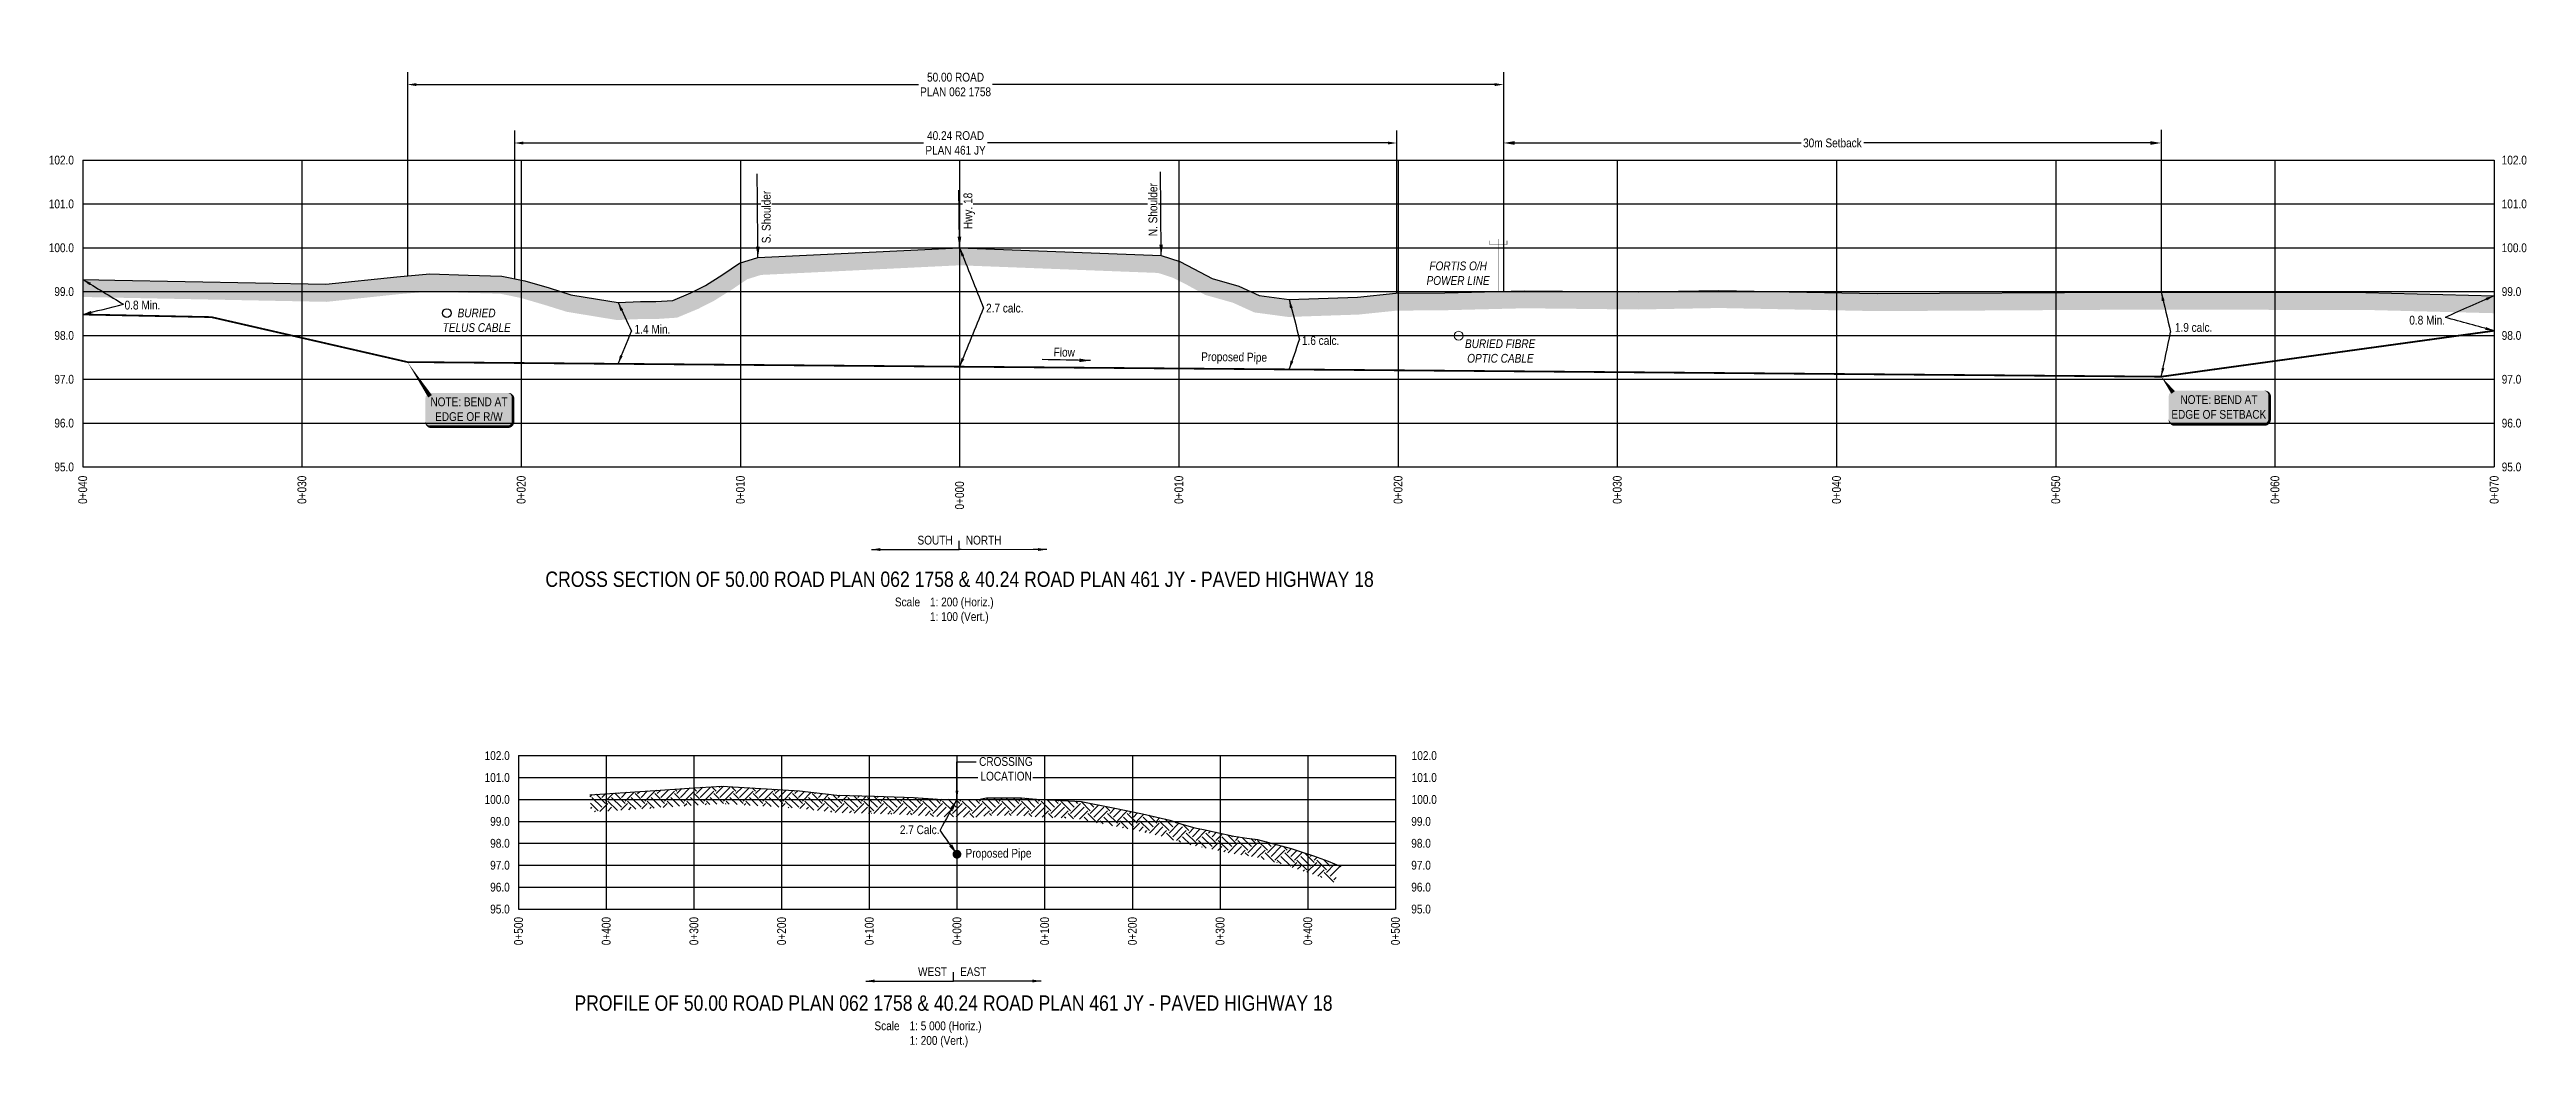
# Model space of a CAD drawing. Extents: x 57693 to 70573, y 5994359 to 6008381.
# Drawn here: x 67750 to 70573, y 5994980 to 5996117 of the extents above; entities that cross this region are included whole.
import ezdxf
from ezdxf.enums import TextEntityAlignment as Align

# ---------------------------------------------------------------- set-up
doc = ezdxf.new("R2010")
doc.units = 0
doc.header["$LTSCALE"] = 5
doc.header["$PDSIZE"] = -3
doc.linetypes.add('COOP2', pattern=[10, 5, -1, 0, -1, 0, -1, 0, -1, 0, -1])
doc.linetypes.add('foc-TOPO', pattern=[1, 0.2, -0.8])
doc.layers.get('Defpoints').update_dxf_attribs({"color": 9})
doc.layers.add('AS-FIBRE-OPTIC', color=7, linetype='foc-FIBREOP', lineweight=9, true_color=0xff9c38)
for name, color, linetype in [('AS-POWER-T', 104, 'Continuous'), ('AS-TELEPHONE', 224, 'foc-TEL'), ('AS-TELEPHONE-T', 224, 'Continuous'), ('CG-NOTES', 7, 'Continuous'), ('DETAIL-T', 7, 'Continuous'), ('L-BD', 7, 'Continuous'), ('L-DETAIL-T', 3, 'Continuous'), ('L-L1', 1, 'Continuous'), ('L-MON', 1, 'Continuous'), ('L-TITLEDB', 4, 'Continuous'), ('P-APEX RECON-URBAN', 30, 'COOP2'), ('P-CROSSINGS-GRID', 8, 'Continuous'), ('P-CROSSINGS-GROUND', 48, 'foc-TOPO'), ('P-CROSSINGS-LINE', 3, 'Continuous'), ('S-T7', 7, 'Continuous')]:
    doc.layers.add(name, color=color, linetype=linetype)
doc.styles.add('1.8', font='ARIALN.TTF', dxfattribs={"height": 2})
doc.styles.add('140', font='ARIALN.TTF', dxfattribs={"height": 15})
doc.styles.add('80', font='ARIALN.TTF', dxfattribs={"height": 10})
doc.styles.add('80CG', font='ARIALN.TTF', dxfattribs={"height": 10})
doc.styles.add('80L', font='ARIALN.TTF', dxfattribs={"height": 10})
doc.styles.add('foc-LtypeFont', font='ARIALN.TTF', dxfattribs={"height": 7.35})
doc.linetypes.add('foc-FIBREOP', pattern='A,10,-1,["FO",foc-LtypeFont,S=0.2,R=0,X=-0.5,Y=-0.75],-2.75', length=13.75)
doc.linetypes.add('foc-TEL', pattern='A,2,-1,["T",foc-LtypeFont,S=0.2,R=0,X=-0.425,Y=-0.75],-1.24,8', length=12.24)
doc.dimstyles.new('COMPASS', dxfattribs={"dimscale": 5, "dimtxt": 10, "dimasz": 2.5, "dimexe": 0.2, "dimexo": 0.0625, "dimgap": 0.5, "dimtad": 0, "dimtih": 1, "dimtoh": 1, "dimzin": 0, "dimdsep": 46, "dimtxsty": '80', "dimcen": 0.1, "dimse1": 1, "dimse2": 1, "dimclrd": 256, "dimclrt": 256, "dimaunit": 1, "dimadec": 4, "dimazin": 0, "dimtfac": 0.06, "dimtofl": 0, "dimtmove": 0, "dimatfit": 1, "dimfxl": 0.2, "dimtolj": 1, "dimtzin": 0, "dimlwd": -1, "dimarcsym": 0})
doc.dimstyles.new('Compass 5 000', dxfattribs={"dimscale": 5, "dimtxt": 9, "dimasz": 2, "dimexe": 0.2, "dimexo": 0.0625, "dimgap": 0.5, "dimtad": 0, "dimtih": 1, "dimtoh": 1, "dimzin": 0, "dimdsep": 46, "dimtxsty": '80CG', "dimcen": 0.1, "dimse1": 1, "dimse2": 1, "dimclrd": 256, "dimclrt": 256, "dimaunit": 1, "dimadec": 4, "dimazin": 0, "dimtfac": 0.06, "dimtofl": 0, "dimtmove": 0, "dimatfit": 1, "dimfxl": 0.2, "dimtolj": 1, "dimtzin": 0, "dimlwd": -1, "dimarcsym": 0})

msp = doc.modelspace()

# ---------------------------------------------------------------- texts
at = {"color": 3, "char_height": 9.9925, "width": 78.37268, "attachment_point": 3, "style": '80', "bg_fill": 2}
for s, insert in [('SOUTH', (68779.399, 5995563.226)), ('WEST', (68772.997, 5995071.423))]:
    msp.add_mtext(s, dxfattribs=dict(at, insert=insert))
at = {"insert": (68719.258, 5995233.189), "char_height": 9.9925, "width": 53.21992, "attachment_point": 1, "style": '80'}
msp.add_mtext('2.7 Calc.', dxfattribs=at)
at = {"layer": 'AS-FIBRE-OPTIC', "insert": (69361.704, 5995787.148), "char_height": 9.99252, "attachment_point": 1, "style": '1.8'}
msp.add_mtext_dynamic_manual_height_columns('\\pi1.5201;{\\fArial Narrow|b0|i1|c0|p34;BURIED FIBRE\\P\\pi4.0114;OPTIC CABLE}', width=83.17809, gutter_width=50, heights=[0], dxfattribs=at)
at = {"layer": 'AS-POWER-T', "insert": (69313.754, 5995875.803), "char_height": 9.99252, "attachment_point": 1, "style": '1.8'}
msp.add_mtext_dynamic_manual_height_columns('\\pi8.9259;{\\fArial Narrow|b0|i1|c0|p34;FORTIS O/H\\P\\pi5.6746;POWER LINE}', width=83.17809, gutter_width=50, heights=[0], dxfattribs=at)
at = {"layer": 'AS-TELEPHONE-T', "insert": (68195.014, 5995822.168), "char_height": 9.99252, "attachment_point": 1, "style": '1.8'}
msp.add_mtext_dynamic_manual_height_columns('\\pi20.258;{\\fArial Narrow|b0|i1|c0|p34;BURIED\\P\\pi3.2446;TELUS CABLE}', width=83.17809, gutter_width=50, heights=[0], dxfattribs=at)
at = {"layer": 'DETAIL-T', "char_height": 9.99252, "attachment_point": 1, "style": '80L'}
for s, insert in [('Scale^I1: 200 (Horiz.)\\P^I1: 100 (Vert.)', (68713.615, 5995492.761)), ('Scale^I1: 5 000 (Horiz.)\\P^I1: 200 (Vert.)', (68690.294, 5995009.68))]:
    msp.add_mtext_dynamic_manual_height_columns(s, width=217.1051, gutter_width=45, heights=[0], dxfattribs=dict(at, insert=insert))
at = {"layer": 'L-BD', "style": '80'}
for s, p in [('0.8 Min.', (67835.838, 5995818.143)), ('2.7 calc.', (68817.466, 5995814.725)), ('1.4 Min.', (68416.955, 5995790.645)), ('1.9 calc.', (70172.182, 5995792.716)), ('0.8 Min.', (70439.313, 5995800.985)), ('1.6 calc.', (69177.421, 5995777.712))]:
    msp.add_text(s, height=9.9925, dxfattribs=at).set_placement(p, align=Align.BOTTOM_LEFT)
for s, height, p in [('Flow', 9.9925, (68894.417, 5995764.587)), ('Proposed Pipe', 9.99252, (69062.472, 5995759.467))]:
    msp.add_text(s, height=height, rotation=359.345989, dxfattribs=at).set_placement(p, align=Align.BOTTOM_LEFT)
at = {"layer": 'L-DETAIL-T', "style": '140'}
for s, p in [('CROSS SECTION OF 50.00 ROAD PLAN 062 1758 & 40.24 ROAD PLAN 461 JY - PAVED HIGHWAY 18', (68787.292, 5995522.44)), ('PROFILE OF 50.00 ROAD PLAN 062 1758 & 40.24 ROAD PLAN 461 JY - PAVED HIGHWAY 18', (68780.359, 5995039.359))]:
    msp.add_text(s, height=17.48692, rotation=0, dxfattribs=at).set_placement(p, align=Align.TOP_CENTER)
at = {"layer": 'S-T7', "style": '80'}
for s, p in [('102.0', (67778.047, 5995991.416)), ('101.0', (67778.047, 5995941.454)), ('100.0', (67778.047, 5995891.491)), ('99.0', (67778.047, 5995841.528)), ('98.0', (67778.047, 5995791.566)), ('97.0', (67778.047, 5995741.603)), ('96.0', (67778.047, 5995691.641)), ('95.0', (67778.047, 5995641.678)), ('102.0', (68274.683, 5995312.648)), ('102.0', (69331.122, 5995312.648)), ('101.0', (68274.683, 5995287.666)), ('101.0', (69331.122, 5995287.666)), ('100.0', (68274.683, 5995262.685)), ('100.0', (69331.122, 5995262.685)), ('99.0', (68274.683, 5995237.704)), ('99.0', (69324.299, 5995237.704)), ('98.0', (68274.683, 5995212.722)), ('98.0', (69324.299, 5995212.722)), ('97.0', (68274.683, 5995187.741)), ('97.0', (69324.299, 5995187.741)), ('96.0', (68274.683, 5995162.76)), ('96.0', (69324.299, 5995162.76)), ('95.0', (68274.683, 5995137.778)), ('95.0', (69324.299, 5995137.778))]:
    msp.add_text(s, height=9.9925, dxfattribs=at).set_placement(p, align=Align.MIDDLE_RIGHT)
for s, p in [('102.0', (70544.599, 5995991.416)), ('101.0', (70544.599, 5995941.454)), ('100.0', (70544.599, 5995891.491)), ('99.0', (70544.599, 5995841.528)), ('98.0', (70544.599, 5995791.566)), ('97.0', (70544.599, 5995741.603)), ('96.0', (70544.599, 5995691.641)), ('95.0', (70544.599, 5995641.678))]:
    msp.add_text(s, height=9.9925, dxfattribs=at).set_placement(p, align=Align.MIDDLE_LEFT)
for s, p in [('0+040', (67788.04, 5995631.685)), ('0+030', (68037.853, 5995631.685)), ('0+020', (68287.666, 5995631.685)), ('0+010', (68537.479, 5995631.685)), ('0+000  ', (68787.292, 5995631.685)), ('0+010', (69037.105, 5995631.685)), ('0+020', (69286.918, 5995631.685)), ('0+030', (69536.732, 5995631.685)), ('0+040', (69786.545, 5995631.685)), ('0+050', (70036.358, 5995631.685)), ('0+060', (70286.171, 5995631.685)), ('0+070', (70535.984, 5995631.685)), ('0+500', (68284.676, 5995128.739)), ('0+400', (68384.601, 5995128.739)), ('0+300', (68484.526, 5995128.739)), ('0+200', (68584.452, 5995128.739)), ('0+100', (68684.377, 5995128.739)), ('0+000', (68784.302, 5995128.739)), ('0+100', (68884.227, 5995128.739)), ('0+200', (68984.153, 5995128.739)), ('0+300', (69084.078, 5995128.739)), ('0+400', (69184.003, 5995128.739)), ('0+500', (69283.928, 5995128.739))]:
    msp.add_text(s, height=9.9925, rotation=90, dxfattribs=at).set_placement(p, align=Align.MIDDLE_RIGHT)

# ---------------------------------------------------------------- blocks, each defined once
blk = doc.blocks.new('*D2397')
at = {"layer": 'Defpoints', "color": 0, "transparency": 16777216}
for p in [(69407.2, 5995998.5), (70156.6, 5996010.9), (70156.6, 5995998.5)]:
    blk.add_point(p, dxfattribs=at)
at = {"layer": 'L-L1', "transparency": 16777216}
for p, q in [((69419.7, 5996010.9), (69746.2, 5996010.9)), ((70144.1, 5996010.9), (69817.6, 5996010.9))]:
    blk.add_line(p, q, dxfattribs=at)
for points in [[(69419.7, 5996013), (69419.7, 5996008.8), (69407.2, 5996010.9)], [(70144.1, 5996013), (70144.1, 5996008.8), (70156.6, 5996010.9)]]:
    blk.add_solid(points, dxfattribs=at)
at = {"layer": 'L-L1', "transparency": 16777216, "insert": (69781.9, 5996010.9), "char_height": 10, "attachment_point": 5, "style": '80'}
blk.add_mtext('\\A1;30m Setback', dxfattribs=at)
blk = doc.blocks.new('PLIA')
at = {"color": 255, "const_width": 1}
blk.add_lwpolyline([(-0.5, 0, 1), (0.5, 0, 1)], format="xyb", close=True, dxfattribs=at)
blk = doc.blocks.new('PLIAA')
blk.add_blockref('PLIA', (0, 0))
blk = doc.blocks.new('PLIB')
at = {"color": 1}
blk.add_circle((0, 0), 0.8, dxfattribs=at)
blk = doc.blocks.new('PLIBB')
blk.add_blockref('PLIB', (0, 0))
blk = doc.blocks.new('PLICC')
for name in ['PLIAA', 'PLIBB']:
    blk.add_blockref(name, (0, 0))
blk = doc.blocks.new('SYM_I_PL')
blk.add_blockref('PLICC', (0, 0))
blk = doc.blocks.new('*D2398')
at = {"layer": 'Defpoints', "color": 0, "transparency": 16777216}
for p in [(69407.2, 5996077.5), (68158.1, 5995981.4), (69407.2, 5995981.4)]:
    blk.add_point(p, dxfattribs=at)
at = {"layer": 'L-TITLEDB', "transparency": 16777216}
for p, q in [((68168.1, 5996077.5), (68740.4, 5996077.5)), ((69397.2, 5996077.5), (68824.9, 5996077.5))]:
    blk.add_line(p, q, dxfattribs=at)
for points in [[(68168.1, 5996079.1), (68168.1, 5996075.8), (68158.1, 5996077.5)], [(69397.2, 5996079.1), (69397.2, 5996075.8), (69407.2, 5996077.5)]]:
    blk.add_solid(points, dxfattribs=at)
at = {"layer": 'L-TITLEDB', "transparency": 16777216, "insert": (68782.7, 5996077.5), "char_height": 10, "attachment_point": 5, "style": '80CG'}
blk.add_mtext('\\A1;50.00 ROAD\\PPLAN 062 1758', dxfattribs=at)
blk = doc.blocks.new('*D2399')
at = {"layer": 'Defpoints', "color": 0, "transparency": 16777216}
for p in [(68280, 5996005.2), (69285.3, 5996010.9), (69285.3, 5996005.2)]:
    blk.add_point(p, dxfattribs=at)
at = {"layer": 'L-TITLEDB', "transparency": 16777216}
for p, q in [((68290, 5996010.9), (68746.3, 5996010.9)), ((69275.3, 5996010.9), (68819.1, 5996010.9))]:
    blk.add_line(p, q, dxfattribs=at)
for points in [[(68290, 5996012.5), (68290, 5996009.2), (68280, 5996010.9)], [(69275.3, 5996012.5), (69275.3, 5996009.2), (69285.3, 5996010.9)]]:
    blk.add_solid(points, dxfattribs=at)
at = {"layer": 'L-TITLEDB', "transparency": 16777216, "insert": (68782.7, 5996010.9), "char_height": 10, "attachment_point": 5, "style": '80CG'}
blk.add_mtext('\\A1;40.24 ROAD\\PPLAN 461 JY', dxfattribs=at)
blk = doc.blocks.new('blk_yellowhatch_redborder')
h = blk.add_hatch(color=50)
edge = h.paths.add_edge_path()
edge.add_line((-44, -20), (44, -20))
edge.add_arc((44, -14), 6, 270, 360)
edge.add_line((50, -14), (50, 12.5))
edge.add_arc((44, 12.5), 6, 0, 90)
edge.add_line((44, 18.5), (-44, 18.5))
edge.add_arc((-44, 12.5), 6, 90, 180)
edge.add_line((-50, 12.5), (-50, -14))
edge.add_arc((-44, -14), 6, 180, 270)
at = {"color": 240, "flags": 128}
blk.add_lwpolyline([(-44, -20, 3, 3, 0), (44, -20, 3, 3, 0.414214), (50, -14, 3, 3, 0), (50, 12.5, 3, 0, 0.414214), (44, 18.5, 0, 0, 0), (-44, 18.5, 0, 0, 0.414214), (-50, 12.5, 0, 0, 0), (-50, -14, 0, 3, 0.414214)], format="xyseb", close=True, dxfattribs=at)
at = {"color": 240, "style": '80'}
blk.add_attdef('ENTER_TEXT_001', (-26.8, -4.9), '', height=10, dxfattribs=at)
blk = doc.blocks.new('*U2402')
h = blk.add_hatch(color=50)
edge = h.paths.add_edge_path()
edge.add_line((-51.5, -20), (51.5, -20))
edge.add_arc((51.5, -14), 6, 270, 360)
edge.add_line((57.5, -14), (57.5, 12.5))
edge.add_arc((51.5, 12.5), 6, 0, 90)
edge.add_line((51.5, 18.5), (-51.5, 18.5))
edge.add_arc((-51.5, 12.5), 6, 90, 180)
edge.add_line((-57.5, 12.5), (-57.5, -14))
edge.add_arc((-51.5, -14), 6, 180, 270)
at = {"color": 240, "flags": 128}
blk.add_lwpolyline([(-51.5, -20, 3, 3, 0), (51.5, -20, 3, 3, 0.414214), (57.5, -14, 3, 3, 0), (57.5, 12.5, 3, 0, 0.414214), (51.5, 18.5, 0, 0, 0), (-51.5, 18.5, 0, 0, 0.414214), (-57.5, 12.5, 0, 0, 0), (-57.5, -14, 0, 3, 0.414214)], format="xyseb", close=True, dxfattribs=at)
at = {"color": 240, "style": '80'}
blk.add_attdef('ENTER_TEXT_001', (-26.8, -4.9), '', height=10, dxfattribs=at)

# ---------------------------------------------------------------- dimensions: what is measured, and where the dimension line sits
at = {"layer": 'L-L1'}
dim = msp.add_linear_dim(base=(70156.63, 5996010.877), p1=(69407.191, 5995998.515), p2=(70156.63, 5995998.515), angle=0, text='30m Setback', dimstyle='COMPASS', dxfattribs=at)
dim.commit()
dim.dimension.update_dxf_attribs({"geometry": '*D2397', "text_midpoint": (69781.91, 5996010.877), "dimtype": 161})
at = {"layer": 'L-TITLEDB'}
dim = msp.add_linear_dim(base=(69407.191, 5996077.452), p1=(68158.125, 5995981.424), p2=(69407.191, 5995981.424), angle=0, text='50.00 ROAD\\PPLAN 062 1758', dimstyle='Compass 5 000', dxfattribs=at)
dim.commit()
dim.dimension.update_dxf_attribs({"geometry": '*D2398', "text_midpoint": (68782.658, 5996077.452), "dimtype": 161})

# ---------------------------------------------------------------- hatches: boundary and pattern name
at = {"layer": 'P-CROSSINGS-GROUND'}
h = msp.add_hatch(dxfattribs=at)
h.set_pattern_fill('EARTH', color=256, scale=2.498131, angle=45)
h.set_pattern_definition([(45, (48.844, 4484.493), (2e-15, 22.433856137), [15.8631318, -15.8631318]), (45, (44.638, 4488.7), (2e-15, 22.433856137), [15.8631318, -15.8631318]), (45, (40.432, 4492.906), (2e-15, 22.433856137), [15.8631318, -15.8631318]), (135, (40.432, 4495.71), (-22.433856137, 2e-15), [15.8631318, -15.8631318]), (135, (44.638, 4499.917), (-22.433856137, 2e-15), [15.8631318, -15.8631318]), (135, (48.844, 4504.123), (-22.433856137, 2e-15), [15.8631318, -15.8631318])])
h.paths.add_polyline_path([(67788.04, 5995855.396), (67824.788, 5995854.599), (68065.044, 5995849.849), (68145.868, 5995858.449), (68183.774, 5995861.649), (68227.245, 5995860.099), (68265.766, 5995859.049), (68291.861, 5995853.799), (68319.49, 5995845.699), (68344.262, 5995837.999), (68374.557, 5995832.999), (68398.062, 5995829.149), (68423.728, 5995830.249), (68441.272, 5995830.249), (68460.684, 5995831.549), (68480.884, 5995839.949), (68497.733, 5995848.549), (68517.451, 5995860.899), (68536.535, 5995873.799), (68557.525, 5995880.349), (68787.292, 5995891.491), (69017.06, 5995882.649), (69038.096, 5995875.799), (69054.4, 5995867.599), (69074.944, 5995856.299), (69105.455, 5995847.749), (69128.776, 5995837.199), (69162.767, 5995832.649), (69240.599, 5995835.299), (69284.281, 5995839.799), (69340.11, 5995840.249), (69431.009, 5995842.499), (69560.53, 5995841.099), (69652.589, 5995842.799), (69833.079, 5995839.249), (70117.46, 5995840.899), (70286.171, 5995840.713), (70389.929, 5995840.599), (70535.984, 5995836.872), (70535.984, 5995816.88), (70389.664, 5995820.614), (70286.149, 5995820.728), (70117.507, 5995820.913), (69832.941, 5995819.262), (69652.577, 5995822.81), (69560.606, 5995821.112), (69431.149, 5995822.511), (69340.438, 5995820.266), (69285.388, 5995819.822), (69241.965, 5995815.348), (69161.774, 5995812.618), (69123.214, 5995817.78), (69098.601, 5995828.914), (69067.331, 5995837.677), (69045.091, 5995849.91), (69030.469, 5995857.264), (69013.514, 5995862.785), (68787.392, 5995871.487), (68561.042, 5995860.511), (68545.293, 5995855.596), (68528.355, 5995844.146), (68507.599, 5995831.146), (68489.276, 5995821.794), (68465.311, 5995811.829), (68441.94, 5995810.264), (68424.156, 5995810.264), (68396.863, 5995809.094), (68371.314, 5995813.278), (68339.647, 5995818.505), (68313.712, 5995826.566), (68287.07, 5995834.377), (68263.506, 5995839.118), (68226.617, 5995840.123), (68184.26, 5995841.633), (68147.766, 5995838.553), (68065.907, 5995829.843), (67824.373, 5995834.618), (67788.04, 5995835.407)])
h = msp.add_hatch(dxfattribs=at)
h.set_pattern_fill('EARTH', color=256, scale=2.498131, angle=45)
h.set_pattern_definition([(45, (-488.16, 5039.906), (2e-15, 22.433856137), [15.8631318, -15.8631318]), (45, (-492.366, 5044.113), (2e-15, 22.433856137), [15.8631318, -15.8631318]), (45, (-496.573, 5048.319), (2e-15, 22.433856137), [15.8631318, -15.8631318]), (135, (-496.573, 5051.123), (-22.433856137, 2e-15), [15.8631318, -15.8631318]), (135, (-492.366, 5055.33), (-22.433856137, 2e-15), [15.8631318, -15.8631318]), (135, (-488.16, 5059.536), (-22.433856137, 2e-15), [15.8631318, -15.8631318])])
h.paths.add_polyline_path([(69221.58, 5995186.468), (69213.965, 5995167.991), (69200.193, 5995173.666), (69184.07, 5995179.463), (69171.431, 5995183.489), (69159.265, 5995187.758), (69122.943, 5995197.462), (69112.085, 5995198.943), (69096.366, 5995201.108), (69074.562, 5995205.972), (69063.091, 5995208.445), (69050.93, 5995210.843), (69034.506, 5995215.265), (69021.389, 5995219.873), (68991.465, 5995226.805), (68958.392, 5995233.414), (68923.193, 5995240.327), (68903.107, 5995241.557), (68877.663, 5995242.545), (68856.759, 5995244.536), (68854.474, 5995244.483), (68819.997, 5995244.577), (68808.877, 5995242.075), (68787.446, 5995242.638), (68761.445, 5995243.121), (68733.583, 5995245.007), (68689.678, 5995246.518), (68645.971, 5995247.689), (68603.108, 5995252.555), (68559.489, 5995255.344), (68516.299, 5995257.777), (68480.726, 5995255.797), (68436.245, 5995252.679), (68367.349, 5995248.176), (68366.045, 5995268.118), (68434.894, 5995272.618), (68479.472, 5995275.743), (68516.306, 5995277.793), (68560.689, 5995275.293), (68604.874, 5995272.468), (68647.368, 5995267.643), (68690.29, 5995266.493), (68734.602, 5995264.968), (68762.306, 5995263.093), (68787.894, 5995262.618), (68806.916, 5995262.118), (68817.803, 5995264.568), (68854.268, 5995264.468), (68857.475, 5995264.543), (68878.999, 5995262.493), (68904.106, 5995261.518), (68925.741, 5995260.193), (68962.275, 5995253.018), (68995.679, 5995246.343), (69026.973, 5995239.093), (69040.424, 5995234.368), (69055.466, 5995230.318), (69067.13, 5995228.018), (69078.843, 5995225.493), (69099.911, 5995220.793), (69114.799, 5995218.743), (69126.889, 5995217.093), (69165.161, 5995206.868), (69177.774, 5995202.443), (69190.485, 5995198.393), (69207.385, 5995192.318)])

# ---------------------------------------------------------------- linework, layer by layer
at = {"color": 240, "flags": 128}
for points in [[(68158.125, 5995761.2, 0, 4.996, 0), (68183.877, 5995722.229, 0, 0, 0)], [(70156.63, 5995744.546, 0, 4.996, 0), (70170.161, 5995726.522, 0, 0, 0)]]:
    msp.add_lwpolyline(points, format="xyseb", dxfattribs=at)
at = {"layer": 'AS-FIBRE-OPTIC'}
msp.add_circle((69356.004, 5995791.24), 4.996, dxfattribs=at)
at = {"layer": 'AS-POWER-T', "const_width": 0.5, "flags": 128}
for points in [[(69391.078, 5995895.073), (69391.078, 5995899.685)], [(69391.078, 5995895.073), (69411.063, 5995895.073)], [(69401.07, 5995841.757), (69401.07, 5995901.335)], [(69411.063, 5995895.073), (69411.063, 5995899.685)]]:
    msp.add_lwpolyline(points, dxfattribs=at)
at = {"layer": 'AS-TELEPHONE'}
msp.add_circle((68202.967, 5995817.037), 4.996, dxfattribs=at)
at = {"layer": 'L-L1'}
msp.add_line((70156.63, 5996025.811), (70156.63, 5995840.855), dxfattribs=at)
at = {"layer": 'L-TITLEDB'}
for p, q in [((68158.125, 5996091.553), (68158.125, 5995859.483)), ((69407.191, 5996091.553), (69407.191, 5995841.909)), ((68280.034, 5996024.978), (68280.034, 5995856.178)), ((69285.282, 5996024.978), (69285.282, 5995839.807))]:
    msp.add_line(p, q, dxfattribs=at)
at = {"layer": 'P-APEX RECON-URBAN', "const_width": 1.999, "flags": 128}
msp.add_lwpolyline([(70535.984, 5995796.902), (70156.63, 5995744.546), (68158.125, 5995761.2), (67934.588, 5995812.458), (67788.04, 5995815.426)], dxfattribs=at)
at = {"layer": 'P-CROSSINGS-GRID'}
for p, q in [((67788.04, 5995991.416), (70535.984, 5995991.416)), ((67788.04, 5995991.416), (67788.04, 5995641.678)), ((68037.853, 5995991.416), (68037.853, 5995641.678)), ((68287.666, 5995991.416), (68287.666, 5995641.678)), ((68537.479, 5995991.416), (68537.479, 5995641.678)), ((68787.292, 5995991.416), (68787.292, 5995641.678)), ((69037.105, 5995991.416), (69037.105, 5995641.678)), ((69286.918, 5995991.416), (69286.918, 5995641.678)), ((69536.732, 5995991.416), (69536.732, 5995641.678)), ((69786.545, 5995991.416), (69786.545, 5995641.678)), ((70036.358, 5995991.416), (70036.358, 5995641.678)), ((70286.171, 5995991.416), (70286.171, 5995641.678)), ((70535.984, 5995991.416), (70535.984, 5995641.678)), ((67788.04, 5995941.454), (70535.984, 5995941.454)), ((67788.04, 5995891.491), (70535.984, 5995891.491)), ((67788.04, 5995841.528), (70535.984, 5995841.528)), ((67788.04, 5995791.566), (70535.984, 5995791.566)), ((67788.04, 5995741.603), (70535.984, 5995741.603)), ((67788.04, 5995691.641), (70535.984, 5995691.641)), ((67788.04, 5995641.678), (70535.984, 5995641.678)), ((68284.676, 5995312.648), (69283.928, 5995312.648)), ((68284.676, 5995312.648), (68284.676, 5995137.778)), ((68284.676, 5995287.666), (69283.928, 5995287.666)), ((68384.601, 5995312.648), (68384.601, 5995137.778)), ((68484.526, 5995312.648), (68484.526, 5995137.778)), ((68584.452, 5995312.648), (68584.452, 5995137.778)), ((68684.377, 5995312.648), (68684.377, 5995137.778)), ((68784.302, 5995312.648), (68784.302, 5995137.778)), ((68884.227, 5995312.648), (68884.227, 5995137.778)), ((68984.153, 5995312.648), (68984.153, 5995137.778)), ((69084.078, 5995312.648), (69084.078, 5995137.778)), ((69184.003, 5995312.648), (69184.003, 5995137.778)), ((69283.928, 5995312.648), (69283.928, 5995137.778)), ((68284.676, 5995262.685), (69283.928, 5995262.685)), ((68284.676, 5995237.704), (69283.928, 5995237.704)), ((68284.676, 5995212.722), (69283.928, 5995212.722)), ((68284.676, 5995162.76), (69283.928, 5995162.76)), ((68284.676, 5995137.778), (69283.928, 5995137.778))]:
    msp.add_line(p, q, dxfattribs=at)

# ---------------------------------------------------------------- block references
ref = msp.add_blockref('blk_yellowhatch_redborder', (68228.492, 5995707.476), dxfattribs=dict(xscale=0.999252397, yscale=0.999252397, zscale=0.999252397))
ref.add_attrib('ENTER_TEXT_001', 'NOTE: BEND AT', (68184.289, 5995710.892), dxfattribs={"color": 240, "height": 9.99252, "style": '80'})
ref.add_attrib('ENTER_TEXT_002', 'EDGE OF R/W', (68189.612, 5995694.06), dxfattribs={"color": 240, "height": 9.99252, "style": '80'})
ref = msp.add_blockref('*U2402', (70222.663, 5995710.016), dxfattribs=dict(xscale=0.999252397, yscale=0.999252397, zscale=0.999252397))
ref.add_attrib('ENTER_TEXT_001', 'NOTE: BEND AT', (70178.46, 5995713.432), dxfattribs={"color": 240, "height": 9.99252, "style": '80'})
ref.add_attrib('ENTER_TEXT_002', 'EDGE OF SETBACK', (70168.151, 5995696.601), dxfattribs={"color": 240, "height": 9.99252, "style": '80'})

msp.set_redraw_order([(e.dxf.handle, doc.entitydb.next_handle()) for e in msp.query("TEXT MTEXT ATTDEF DIMENSION ARC_DIMENSION")])  # texts and dimensions are drawn at this point

# ---------------------------------------------------------------- leaders
at = {"path_type": 1}
for points, dimstyle in [([(69017.06, 5995882.649), (69016.258, 5995978.148)], 'COMPASS'), ([(68784.302, 5995262.685), (68784.302, 5995305.492)], 'Compass 5 000'), ([(68784.302, 5995262.685), (68764.984, 5995227.757)], 'COMPASS'), ([(68784.302, 5995200.232), (68764.984, 5995227.757)], 'COMPASS')]:
    msp.add_leader(points, dimstyle=dimstyle, override={"dimgap": 0.5, "dimtad": 0}, dxfattribs=at)
at = {"layer": 'L-BD', "path_type": 1}
for points, dimstyle in [([(68787.292, 5995891.491), (68814.605, 5995822.619)], 'Compass 5 000'), ([(67788.04, 5995855.396), (67834.584, 5995827.135)], 'Compass 5 000'), ([(67788.04, 5995815.426), (67834.584, 5995827.135)], 'Compass 5 000'), ([(68398.062, 5995829.149), (68413.525, 5995796.397)], 'Compass 5 000'), ([(68787.292, 5995755.957), (68814.605, 5995822.619)], 'Compass 5 000'), ([(69162.767, 5995832.649), (69174.784, 5995786.852)], 'Compass 5 000'), ([(70156.63, 5995840.855), (70167.205, 5995795.095)], 'Compass 5 000'), ([(70535.984, 5995836.872), (70480.189, 5995812.103)], 'Compass 5 000'), ([(68398.062, 5995759.201), (68413.525, 5995796.397)], 'Compass 5 000'), ([(70156.63, 5995744.546), (70167.205, 5995795.095)], 'Compass 5 000'), ([(70535.984, 5995796.902), (70480.189, 5995812.103)], 'Compass 5 000'), ([(68936.344, 5995762.92), (68881.319, 5995764.058)], 'COMPASS'), ([(69162.767, 5995752.828), (69174.784, 5995786.852)], 'Compass 5 000')]:
    msp.add_leader(points, dimstyle=dimstyle, override={"dimgap": 0.5, "dimtad": 0}, dxfattribs=at)

# ---------------------------------------------------------------- next in the draw order: linework, layer by layer
at = {"layer": 'CG-NOTES'}
for p, q in [((68786.761, 5995547.557), (68786.761, 5995557.55)), ((68780.359, 5995055.754), (68780.359, 5995065.746))]:
    msp.add_line(p, q, dxfattribs=at)

# ---------------------------------------------------------------- next in the draw order: texts
at = {"insert": (68794.106, 5995206.397), "char_height": 9.99252, "width": 74.69623, "attachment_point": 1, "style": '80', "bg_fill": 3, "box_fill_scale": 1.1, "bg_fill_color": 256, "bg_fill_transparency": 0}
msp.add_mtext('Proposed Pipe', dxfattribs=at)
at = {"layer": 'L-BD', "attachment_point": 1, "rotation": 90, "style": '80', "bg_fill": 3, "box_fill_scale": 1.1, "bg_fill_color": 256, "bg_fill_transparency": 0}
for s, insert, char_height, width in [('N. Shoulder', (69002.624, 5995904.656), 9.99252, 61.13684), ('S. Shoulder', (68562, 5995896.601), 9.99252, 60.07552), ('Hwy. 18', (68791.768, 5995912.83), 9.9925, 40.92886)]:
    msp.add_mtext(s, dxfattribs=dict(at, insert=insert, char_height=char_height, width=width))

# ---------------------------------------------------------------- next in the draw order: leaders
at = {"layer": 'CG-NOTES', "path_type": 1}
for points in [[(68686.836, 5995547.557), (68786.761, 5995547.557)], [(68886.686, 5995547.557), (68786.761, 5995547.557)], [(68680.434, 5995055.754), (68780.359, 5995055.754)], [(68880.284, 5995055.754), (68780.359, 5995055.754)]]:
    msp.add_leader(points, dimstyle='Compass 5 000', override={"dimgap": 0.5, "dimtad": 0}, dxfattribs=at)

# ---------------------------------------------------------------- next in the draw order: linework, layer by layer
at = {"layer": 'P-CROSSINGS-GRID'}
msp.add_line((68284.676, 5995187.741), (69283.928, 5995187.741), dxfattribs=at)
at = {"layer": 'P-CROSSINGS-LINE'}
for points in [[(67788.04, 5995855.396), (67824.788, 5995854.599), (68065.044, 5995849.849), (68145.868, 5995858.449), (68183.774, 5995861.649), (68227.245, 5995860.099), (68265.766, 5995859.049), (68291.861, 5995853.799), (68319.49, 5995845.699), (68344.262, 5995837.999), (68374.557, 5995832.999), (68398.062, 5995829.149), (68423.728, 5995830.249), (68441.272, 5995830.249), (68460.684, 5995831.549), (68480.884, 5995839.949), (68497.733, 5995848.549), (68517.451, 5995860.899), (68536.535, 5995873.799), (68557.525, 5995880.349), (68787.292, 5995891.491), (69017.06, 5995882.649), (69038.096, 5995875.799), (69054.4, 5995867.599), (69074.944, 5995856.299), (69105.455, 5995847.749), (69128.776, 5995837.199), (69162.767, 5995832.649), (69240.599, 5995835.299), (69284.281, 5995839.799), (69340.11, 5995840.249), (69431.009, 5995842.499), (69560.53, 5995841.099), (69652.589, 5995842.799), (69833.079, 5995839.249), (70117.46, 5995840.899), (70286.171, 5995840.713), (70389.929, 5995840.599), (70535.984, 5995836.872)], [(68366.045, 5995268.118), (68434.894, 5995272.618), (68479.472, 5995275.743), (68516.306, 5995277.793), (68560.689, 5995275.293), (68604.874, 5995272.468), (68647.368, 5995267.643), (68690.29, 5995266.493), (68734.602, 5995264.968), (68762.306, 5995263.093), (68787.894, 5995262.618), (68806.916, 5995262.118), (68817.803, 5995264.568), (68854.268, 5995264.468), (68857.475, 5995264.543), (68878.999, 5995262.493), (68904.106, 5995261.518), (68925.741, 5995260.193), (68962.275, 5995253.018), (68995.679, 5995246.343), (69026.973, 5995239.093), (69040.424, 5995234.368), (69055.466, 5995230.318), (69067.13, 5995228.018), (69078.843, 5995225.493), (69099.911, 5995220.793), (69114.799, 5995218.743), (69126.889, 5995217.093), (69165.161, 5995206.868), (69177.774, 5995202.443), (69190.485, 5995198.393), (69207.385, 5995192.318), (69221.58, 5995186.468)]]:
    msp.add_lwpolyline(points, dxfattribs=at)

# ---------------------------------------------------------------- next in the draw order: block references
at = {"layer": 'L-MON', "xscale": 4.996261984999994, "yscale": 4.996261984999994, "zscale": 4.996261984999994}
msp.add_blockref('SYM_I_PL', (68784.302, 5995200.232), dxfattribs=at)

# ---------------------------------------------------------------- next in the draw order: texts
at = {"color": 3, "char_height": 9.9925, "width": 71.74277, "attachment_point": 1, "style": '80', "bg_fill": 2}
for s, insert in [('NORTH', (68794.345, 5995563.226)), ('EAST', (68787.943, 5995071.423))]:
    msp.add_mtext(s, dxfattribs=dict(at, insert=insert))

# ---------------------------------------------------------------- next in the draw order: dimensions: what is measured, and where the dimension line sits
at = {"layer": 'L-TITLEDB'}
dim = msp.add_linear_dim(base=(69285.282, 5996010.877), p1=(68280.034, 5996005.172), p2=(69285.282, 5996005.172), angle=0, text='40.24 ROAD\\PPLAN 461 JY', dimstyle='Compass 5 000', dxfattribs=at)
dim.commit()
dim.dimension.update_dxf_attribs({"geometry": '*D2399', "text_midpoint": (68782.658, 5996010.877), "dimtype": 161})

# ---------------------------------------------------------------- next in the draw order: leaders
at = {"path_type": 1}
for points in [[(68557.525, 5995880.349), (68556.723, 5995975.848)], [(68787.292, 5995891.491), (68786.49, 5995956.954)]]:
    msp.add_leader(points, dimstyle='COMPASS', override={"dimgap": 0.5, "dimtad": 0}, dxfattribs=at)

# ---------------------------------------------------------------- next in the draw order: texts
at = {"insert": (68809.222, 5995310.942), "char_height": 9.99252, "width": 60.45722, "attachment_point": 1, "style": '80', "bg_fill": 3, "box_fill_scale": 1.1, "bg_fill_color": 256, "bg_fill_transparency": 0}
msp.add_mtext('\\pi0.32261;CROSSING \\P\\pi1.8563;LOCATION', dxfattribs=at)

# ---------------------------------------------------------------- next in the draw order: linework, layer by layer
at = {"flags": 128}
msp.add_lwpolyline([(68784.302, 5995305.492), (68806.122, 5995305.492)], dxfattribs=at)

doc.saveas('drawing.dxf')
